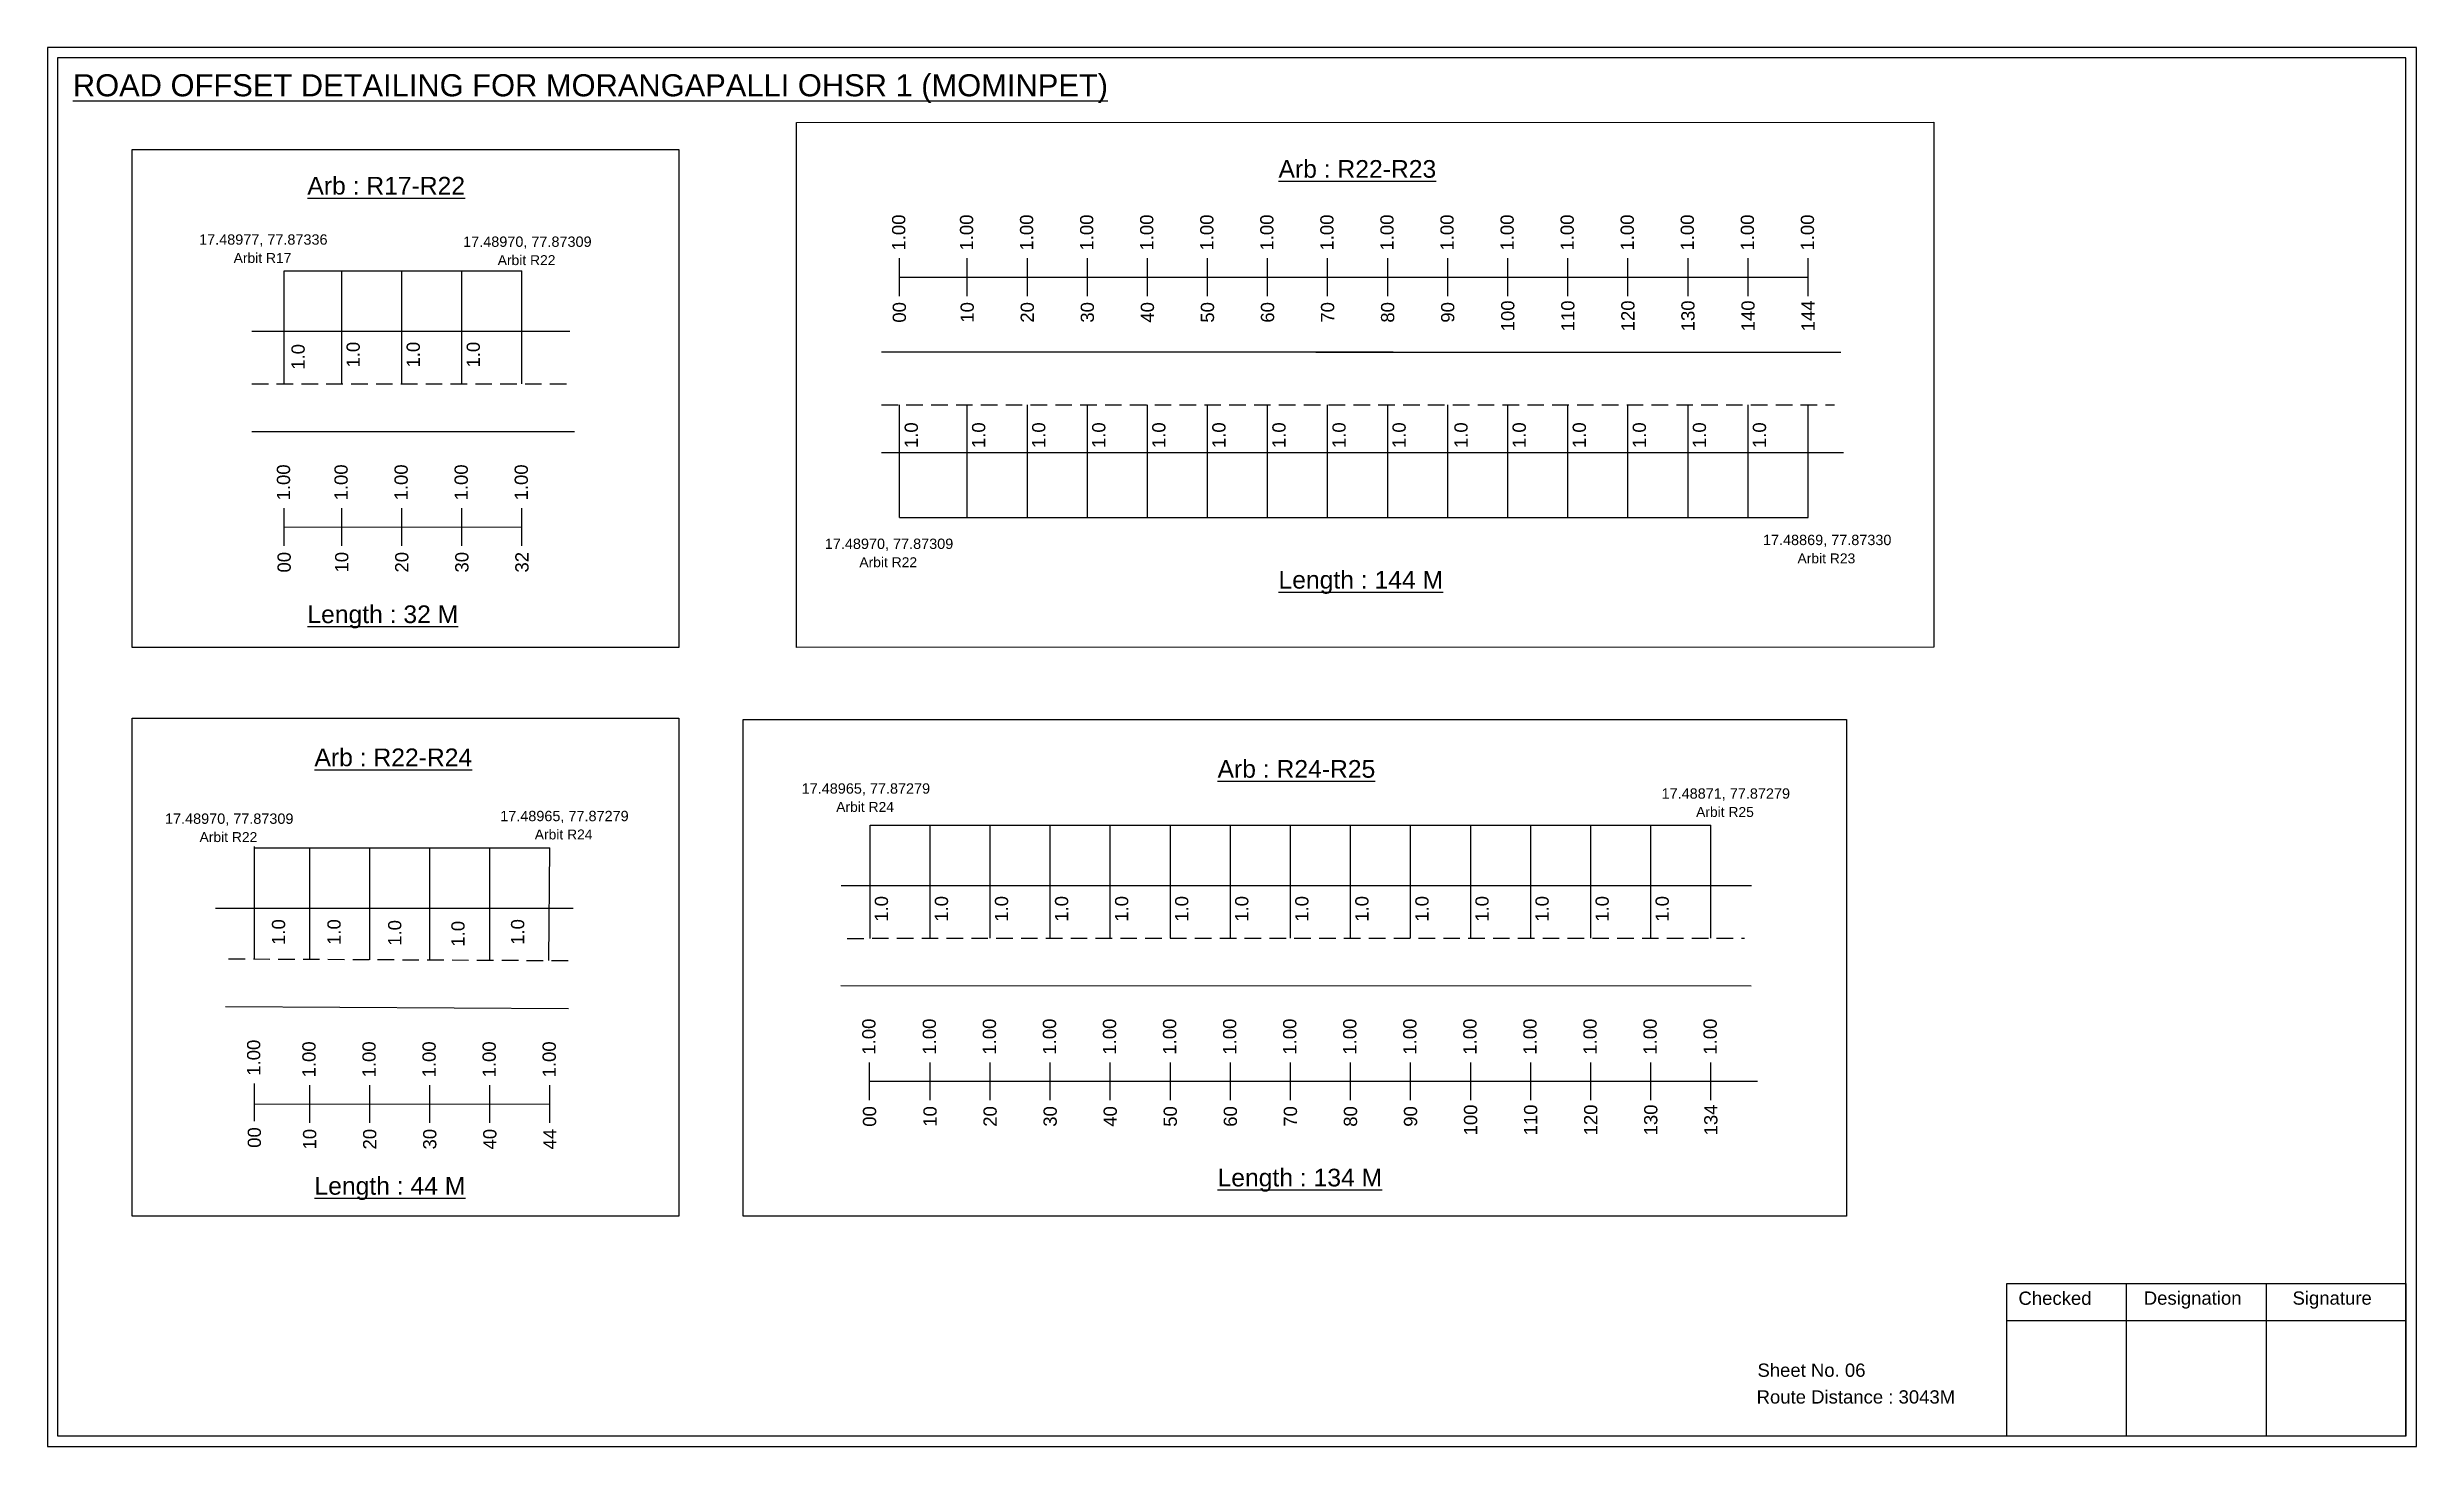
# Model space of a CAD drawing. Header units: inches. Extents: x 2380 to 8136, y 269 to 3641.
# Drawn here: x 6327 to 6863, y 1178 to 1494 of the extents above; entities that cross this region are included whole.
import ezdxf

# ---------------------------------------------------------------- set-up
doc = ezdxf.new("R2010")
doc.units = ezdxf.units.IN
doc.header["$MEASUREMENT"] = 0
doc.linetypes.add('DASHED2', pattern=[0.375, 0.25, -0.125])
doc.layers.add('PDF_Geometry', color=7, linetype='Continuous')
doc.layers.add('PDF_Text', color=5, linetype='Continuous')
doc.styles.add('PDF Arial', font='arial.ttf')
doc.styles.get("Standard").update_dxf_attribs({"font": 'arial.ttf'})

msp = doc.modelspace()

# ---------------------------------------------------------------- texts
at = {"color": 242, "true_color": 0xcd2027}
for s, height, p in [('%%UROAD OFFSET DETAILING FOR MORANGAPALLI OHSR 1 (MOMINPET)', 5, (6332.71, 1483.3)), ('%%UArb : R17-R22', 4, (6385.8, 1461.07)), ('%%UArb : R22-R23', 4, (6605.7, 1464.87)), ('%%ULength : 144 M', 4, (6605.7, 1371.87)), ('%%ULength : 32 M', 4, (6385.8, 1364.07)), ('%%UArb : R22-R24', 4, (6387.41, 1331.68)), ('%%UArb : R24-R25', 4, (6591.9, 1329.06)), ('%%ULength : 134 M', 4, (6591.9, 1236.56)), ('%%ULength : 44 M', 4, (6387.41, 1234.68))]:
    msp.add_text(s, height=height, dxfattribs=at).set_placement(p)
at = {"color": 217, "true_color": 0x93278f}
for s, p in [('1.00', (6521.19, 1448.39)), ('1.00', (6536.56, 1448.39)), ('1.00', (6550.16, 1448.39)), ('1.00', (6563.76, 1448.39)), ('1.00', (6577.36, 1448.39)), ('1.00', (6590.96, 1448.39)), ('1.00', (6604.56, 1448.39)), ('1.00', (6618.16, 1448.39)), ('1.00', (6631.76, 1448.39)), ('1.00', (6645.36, 1448.39)), ('1.00', (6658.96, 1448.39)), ('1.00', (6672.56, 1448.39)), ('1.00', (6686.16, 1448.39)), ('1.00', (6699.76, 1448.39)), ('1.00', (6713.36, 1448.39)), ('1.00', (6726.96, 1448.39)), ('00', (6521.34, 1432.07)), ('10', (6536.71, 1432.07)), ('20', (6550.31, 1432.07)), ('30', (6563.91, 1432.07)), ('40', (6577.51, 1432.07)), ('50', (6591.11, 1432.07)), ('60', (6604.71, 1432.07)), ('70', (6618.31, 1432.07)), ('80', (6631.91, 1432.07)), ('90', (6645.51, 1432.07)), ('100', (6659.11, 1430.11)), ('110', (6672.71, 1430.11)), ('120', (6686.31, 1430.11)), ('130', (6699.91, 1430.11)), ('140', (6713.51, 1430.11)), ('144', (6727.11, 1430.11)), ('1.00', (6381.89, 1391.83)), ('1.00', (6394.93, 1391.83)), ('1.00', (6408.53, 1391.83)), ('1.00', (6422.13, 1391.83)), ('1.00', (6435.73, 1391.83)), ('00', (6382.04, 1375.51)), ('10', (6395.08, 1375.51)), ('20', (6408.68, 1375.51)), ('30', (6422.28, 1375.51)), ('32', (6435.88, 1375.51)), ('1.00', (6514.44, 1266.38)), ('1.00', (6528.14, 1266.38)), ('1.00', (6541.74, 1266.38)), ('1.00', (6555.34, 1266.38)), ('1.00', (6568.94, 1266.38)), ('1.00', (6582.54, 1266.38)), ('1.00', (6596.14, 1266.38)), ('1.00', (6609.74, 1266.38)), ('1.00', (6623.34, 1266.38)), ('1.00', (6636.94, 1266.38)), ('1.00', (6650.54, 1266.38)), ('1.00', (6664.14, 1266.38)), ('1.00', (6677.74, 1266.38)), ('1.00', (6691.34, 1266.38)), ('1.00', (6704.94, 1266.38)), ('1.00', (6375.14, 1261.61)), ('1.00', (6387.66, 1261.23)), ('1.00', (6401.26, 1261.23)), ('1.00', (6414.86, 1261.23)), ('1.00', (6428.46, 1261.23)), ('1.00', (6442.06, 1261.23)), ('00', (6514.59, 1250.06)), ('10', (6528.29, 1250.06)), ('20', (6541.89, 1250.06)), ('30', (6555.49, 1250.06)), ('40', (6569.09, 1250.06)), ('50', (6582.69, 1250.06)), ('60', (6596.29, 1250.06)), ('70', (6609.89, 1250.06)), ('80', (6623.49, 1250.06)), ('90', (6637.09, 1250.06)), ('100', (6650.69, 1248.1)), ('110', (6664.29, 1248.1)), ('120', (6677.89, 1248.1)), ('130', (6691.49, 1248.1)), ('134', (6705.09, 1248.1)), ('00', (6375.29, 1245.29)), ('10', (6387.81, 1244.91)), ('20', (6401.41, 1244.91)), ('30', (6415.01, 1244.91)), ('40', (6428.61, 1244.91)), ('44', (6442.21, 1244.91))]:
    msp.add_text(s, height=3, rotation=90, dxfattribs=at).set_placement(p)
at = {"color": 5}
for s, height, p in [('17.48977, 77.87336', 2.34, (6361.29, 1449.72)), ('17.48970, 77.87309', 2.34, (6421.08, 1449.23)), ('Arbit R17', 2.246, (6369.11, 1445.59)), ('Arbit R22', 2.246, (6428.9, 1445.1)), ('17.48970, 77.87309', 2.34, (6502.97, 1380.85)), ('Arbit R22', 2.246, (6510.79, 1376.72)), ('17.48869, 77.87330', 2.34, (6715.4, 1381.72)), ('Arbit R23', 2.246, (6723.22, 1377.59)), ('17.48965, 77.87279', 2.34, (6497.73, 1325.46)), ('17.48871, 77.87279', 2.34, (6692.44, 1324.32)), ('17.48970, 77.87309', 2.34, (6353.57, 1318.63)), ('17.48965, 77.87279', 2.34, (6429.47, 1319.23)), ('Arbit R24', 2.246, (6505.55, 1321.33)), ('Arbit R25', 2.246, (6700.26, 1320.19)), ('Arbit R22', 2.246, (6361.39, 1314.51)), ('Arbit R24', 2.246, (6437.29, 1315.1))]:
    msp.add_text(s, height=height, dxfattribs=at).set_placement(p)
for p in [(6385.2, 1421.41), (6397.67, 1421.91), (6411.27, 1421.91), (6424.87, 1421.91), (6524.04, 1403.68), (6539.3, 1403.68), (6552.9, 1403.68), (6566.5, 1403.68), (6580.1, 1403.68), (6593.7, 1403.68), (6607.3, 1403.68), (6620.9, 1403.68), (6634.5, 1403.68), (6648.52, 1403.68), (6661.7, 1403.68), (6675.3, 1403.68), (6688.9, 1403.68), (6702.5, 1403.68), (6716.1, 1403.68), (6517.28, 1296.46), (6530.88, 1296.46), (6544.48, 1296.46), (6558.08, 1296.46), (6571.68, 1296.46), (6585.28, 1296.46), (6598.88, 1296.46), (6612.48, 1296.46), (6626.08, 1296.46), (6639.68, 1296.46), (6653.28, 1296.46), (6666.88, 1296.46), (6680.48, 1296.46), (6694.08, 1296.46), (6380.77, 1291.22), (6393.34, 1291.22), (6407.08, 1291.02), (6421.4, 1290.83), (6434.91, 1291.24)]:
    msp.add_text('1.0', height=3, rotation=90).set_placement(p)
for s, p in [('Sheet No. 06', (6714.15, 1193.46)), ('Route Distance : 3043M', (6713.96, 1187.41))]:
    msp.add_text(s, height=3).set_placement(p)
at = {"layer": 'PDF_Text', "color": 7, "attachment_point": 7, "style": 'PDF Arial'}
for s, insert, char_height in [('Checked', (6773.25, 1209.71), 3.001), ('Designation', (6801.63, 1208.88), 3.0006), ('Signature', (6835.31, 1208.88), 3.001)]:
    msp.add_mtext(s, dxfattribs=dict(at, insert=insert, char_height=char_height))

# ---------------------------------------------------------------- linework, layer by layer
at = {"color": 5}
for p, q in [((6380.57, 1443.77), (6434.4, 1443.77)), ((6519.86, 1387.95), (6725.63, 1387.95)), ((6513.22, 1318.32), (6703.62, 1318.32)), ((6373.81, 1313.17), (6440.73, 1313.17))]:
    msp.add_line(p, q, dxfattribs=at)
for p, q in [((6380.57, 1418.24), (6380.57, 1443.77)), ((6393.6, 1418.24), (6393.6, 1443.77)), ((6407.2, 1418.24), (6407.2, 1443.77)), ((6420.8, 1418.24), (6420.8, 1443.77)), ((6434.4, 1418.24), (6434.4, 1443.77)), ((6373.22, 1430.12), (6445.26, 1430.12)), ((6631.63, 1425.37), (6515.8, 1425.37)), ((6614.15, 1425.37), (6733.06, 1425.37)), ((6519.86, 1387.95), (6519.86, 1413.49)), ((6535.23, 1387.95), (6535.23, 1413.49)), ((6548.83, 1387.95), (6548.83, 1413.49)), ((6562.43, 1387.95), (6562.43, 1413.49)), ((6576.03, 1387.95), (6576.03, 1413.49)), ((6589.63, 1387.95), (6589.63, 1413.49)), ((6603.23, 1387.95), (6603.23, 1413.49)), ((6616.83, 1387.95), (6616.83, 1413.49)), ((6630.43, 1387.95), (6630.43, 1413.49)), ((6644.03, 1387.95), (6644.03, 1413.49)), ((6657.63, 1387.95), (6657.63, 1413.49)), ((6671.23, 1387.95), (6671.23, 1413.49)), ((6684.83, 1387.95), (6684.83, 1413.49)), ((6698.43, 1387.95), (6698.43, 1413.49)), ((6712.03, 1387.95), (6712.03, 1413.49)), ((6725.63, 1387.95), (6725.63, 1413.49)), ((6373.22, 1407.43), (6446.26, 1407.43)), ((6515.8, 1402.68), (6733.6, 1402.68)), ((6513.22, 1292.71), (6513.22, 1318.32)), ((6526.82, 1292.78), (6526.82, 1318.32)), ((6540.42, 1292.78), (6540.42, 1318.32)), ((6554.02, 1292.78), (6554.02, 1318.32)), ((6567.62, 1292.78), (6567.62, 1318.32)), ((6581.22, 1292.78), (6581.22, 1318.32)), ((6594.82, 1292.78), (6594.82, 1318.32)), ((6608.42, 1292.78), (6608.42, 1318.32)), ((6622.02, 1292.78), (6622.02, 1318.32)), ((6635.62, 1292.78), (6635.62, 1318.32)), ((6649.22, 1292.78), (6649.22, 1318.32)), ((6662.82, 1292.78), (6662.82, 1318.32)), ((6676.42, 1292.78), (6676.42, 1318.32)), ((6690.02, 1292.78), (6690.02, 1318.32)), ((6703.62, 1292.78), (6703.62, 1318.32)), ((6373.81, 1287.93), (6373.81, 1313.47)), ((6386.33, 1287.88), (6386.33, 1313.17)), ((6399.93, 1287.83), (6399.93, 1313.17)), ((6413.53, 1287.89), (6413.53, 1313.17)), ((6427.13, 1287.63), (6427.13, 1313.17)), ((6440.5, 1287.67), (6440.73, 1313.17)), ((6506.68, 1304.65), (6712.78, 1304.66)), ((6445.98, 1299.5), (6365.02, 1299.5)), ((6367.24, 1277.29), (6444.96, 1276.86)), ((6506.58, 1282.05), (6712.74, 1281.95))]:
    msp.add_line(p, q)
at = {"color": 217, "true_color": 0x93278f}
for p, q in [((6519.86, 1438.09), (6519.86, 1446.65)), ((6535.23, 1438.09), (6535.23, 1446.65)), ((6548.83, 1438.09), (6548.83, 1446.65)), ((6562.43, 1438.09), (6562.43, 1446.65)), ((6576.03, 1438.09), (6576.03, 1446.65)), ((6589.63, 1438.09), (6589.63, 1446.65)), ((6603.23, 1438.09), (6603.23, 1446.65)), ((6616.83, 1438.09), (6616.83, 1446.65)), ((6630.43, 1438.09), (6630.43, 1446.65)), ((6644.03, 1438.09), (6644.03, 1446.65)), ((6657.63, 1438.09), (6657.63, 1446.65)), ((6671.23, 1438.09), (6671.23, 1446.65)), ((6684.83, 1438.09), (6684.83, 1446.65)), ((6698.43, 1438.09), (6698.43, 1446.65)), ((6712.03, 1438.09), (6712.03, 1446.65)), ((6725.63, 1438.09), (6725.63, 1446.65)), ((6519.86, 1442.36), (6725.63, 1442.37)), ((6380.57, 1381.54), (6380.57, 1390.09)), ((6393.6, 1381.54), (6393.6, 1390.09)), ((6407.2, 1381.54), (6407.2, 1390.09)), ((6420.8, 1381.54), (6420.8, 1390.09)), ((6434.4, 1381.54), (6434.4, 1390.09)), ((6380.57, 1385.81), (6434.4, 1385.82)), ((6513.11, 1256.08), (6513.11, 1264.64)), ((6526.82, 1256.08), (6526.82, 1264.64)), ((6540.42, 1256.08), (6540.42, 1264.64)), ((6554.02, 1256.08), (6554.02, 1264.64)), ((6567.62, 1256.08), (6567.62, 1264.64)), ((6581.22, 1256.08), (6581.22, 1264.64)), ((6594.82, 1256.08), (6594.82, 1264.64)), ((6608.42, 1256.08), (6608.42, 1264.64)), ((6622.02, 1256.08), (6622.02, 1264.64)), ((6635.62, 1256.08), (6635.62, 1264.64)), ((6649.22, 1256.08), (6649.22, 1264.64)), ((6662.82, 1256.08), (6662.82, 1264.64)), ((6676.42, 1256.08), (6676.42, 1264.64)), ((6690.02, 1256.08), (6690.02, 1264.64)), ((6703.62, 1256.08), (6703.62, 1264.64)), ((6373.81, 1251.32), (6373.81, 1259.88)), ((6386.33, 1250.93), (6386.33, 1259.49)), ((6399.93, 1250.93), (6399.93, 1259.49)), ((6413.53, 1250.93), (6413.53, 1259.49)), ((6427.13, 1250.93), (6427.13, 1259.49)), ((6440.73, 1250.93), (6440.73, 1259.49)), ((6513.11, 1260.35), (6714.18, 1260.39)), ((6373.81, 1255.2), (6440.73, 1255.22))]:
    msp.add_line(p, q, dxfattribs=at)
at = {"linetype": 'DASHED2', "ltscale": 15}
for p, q in [((6373.22, 1418.24), (6445.76, 1418.24)), ((6515.8, 1413.49), (6731.56, 1413.49)), ((6367.95, 1288.08), (6446.23, 1287.67)), ((6508.03, 1292.71), (6711.21, 1292.78))]:
    msp.add_line(p, q, dxfattribs=at)
for points in [[(6496.57, 1477.4), (6754.1, 1477.45), (6754.1, 1358.63), (6496.57, 1358.57)], [(6346.11, 1471.25), (6469.91, 1471.25), (6469.91, 1358.57), (6346.11, 1358.57)], [(6346.11, 1342.53), (6469.91, 1342.53), (6469.91, 1229.85), (6346.11, 1229.85)], [(6484.48, 1342.21), (6734.34, 1342.21), (6734.34, 1229.85), (6484.48, 1229.85)]]:
    msp.add_lwpolyline(points, close=True)
at = {"layer": 'PDF_Geometry'}
for points in [[(6326.93, 1494.38), (6326.93, 1177.67), (6863.41, 1177.67), (6863.41, 1494.38)], [(6329.26, 1492.05), (6329.26, 1180.08), (6860.99, 1180.08), (6860.99, 1492.05)]]:
    msp.add_lwpolyline(points, close=True, dxfattribs=at)
at = {"layer": 'PDF_Geometry', "color": 242, "true_color": 0xcc1f26}
msp.add_lwpolyline([(6860.99, 1179.99), (6770.65, 1179.99), (6770.65, 1214.6), (6860.99, 1214.6)], close=True, dxfattribs=at)
for points in [[(6797.63, 1214.6), (6797.63, 1179.99)], [(6829.35, 1214.6), (6829.35, 1179.99)], [(6770.65, 1206.23), (6860.99, 1206.23)]]:
    msp.add_lwpolyline(points, dxfattribs=at)

msp.set_redraw_order([(e.dxf.handle, doc.entitydb.next_handle()) for e in msp.query("TEXT MTEXT ATTDEF DIMENSION ARC_DIMENSION")])  # texts and dimensions are drawn at this point

doc.saveas('drawing.dxf')
